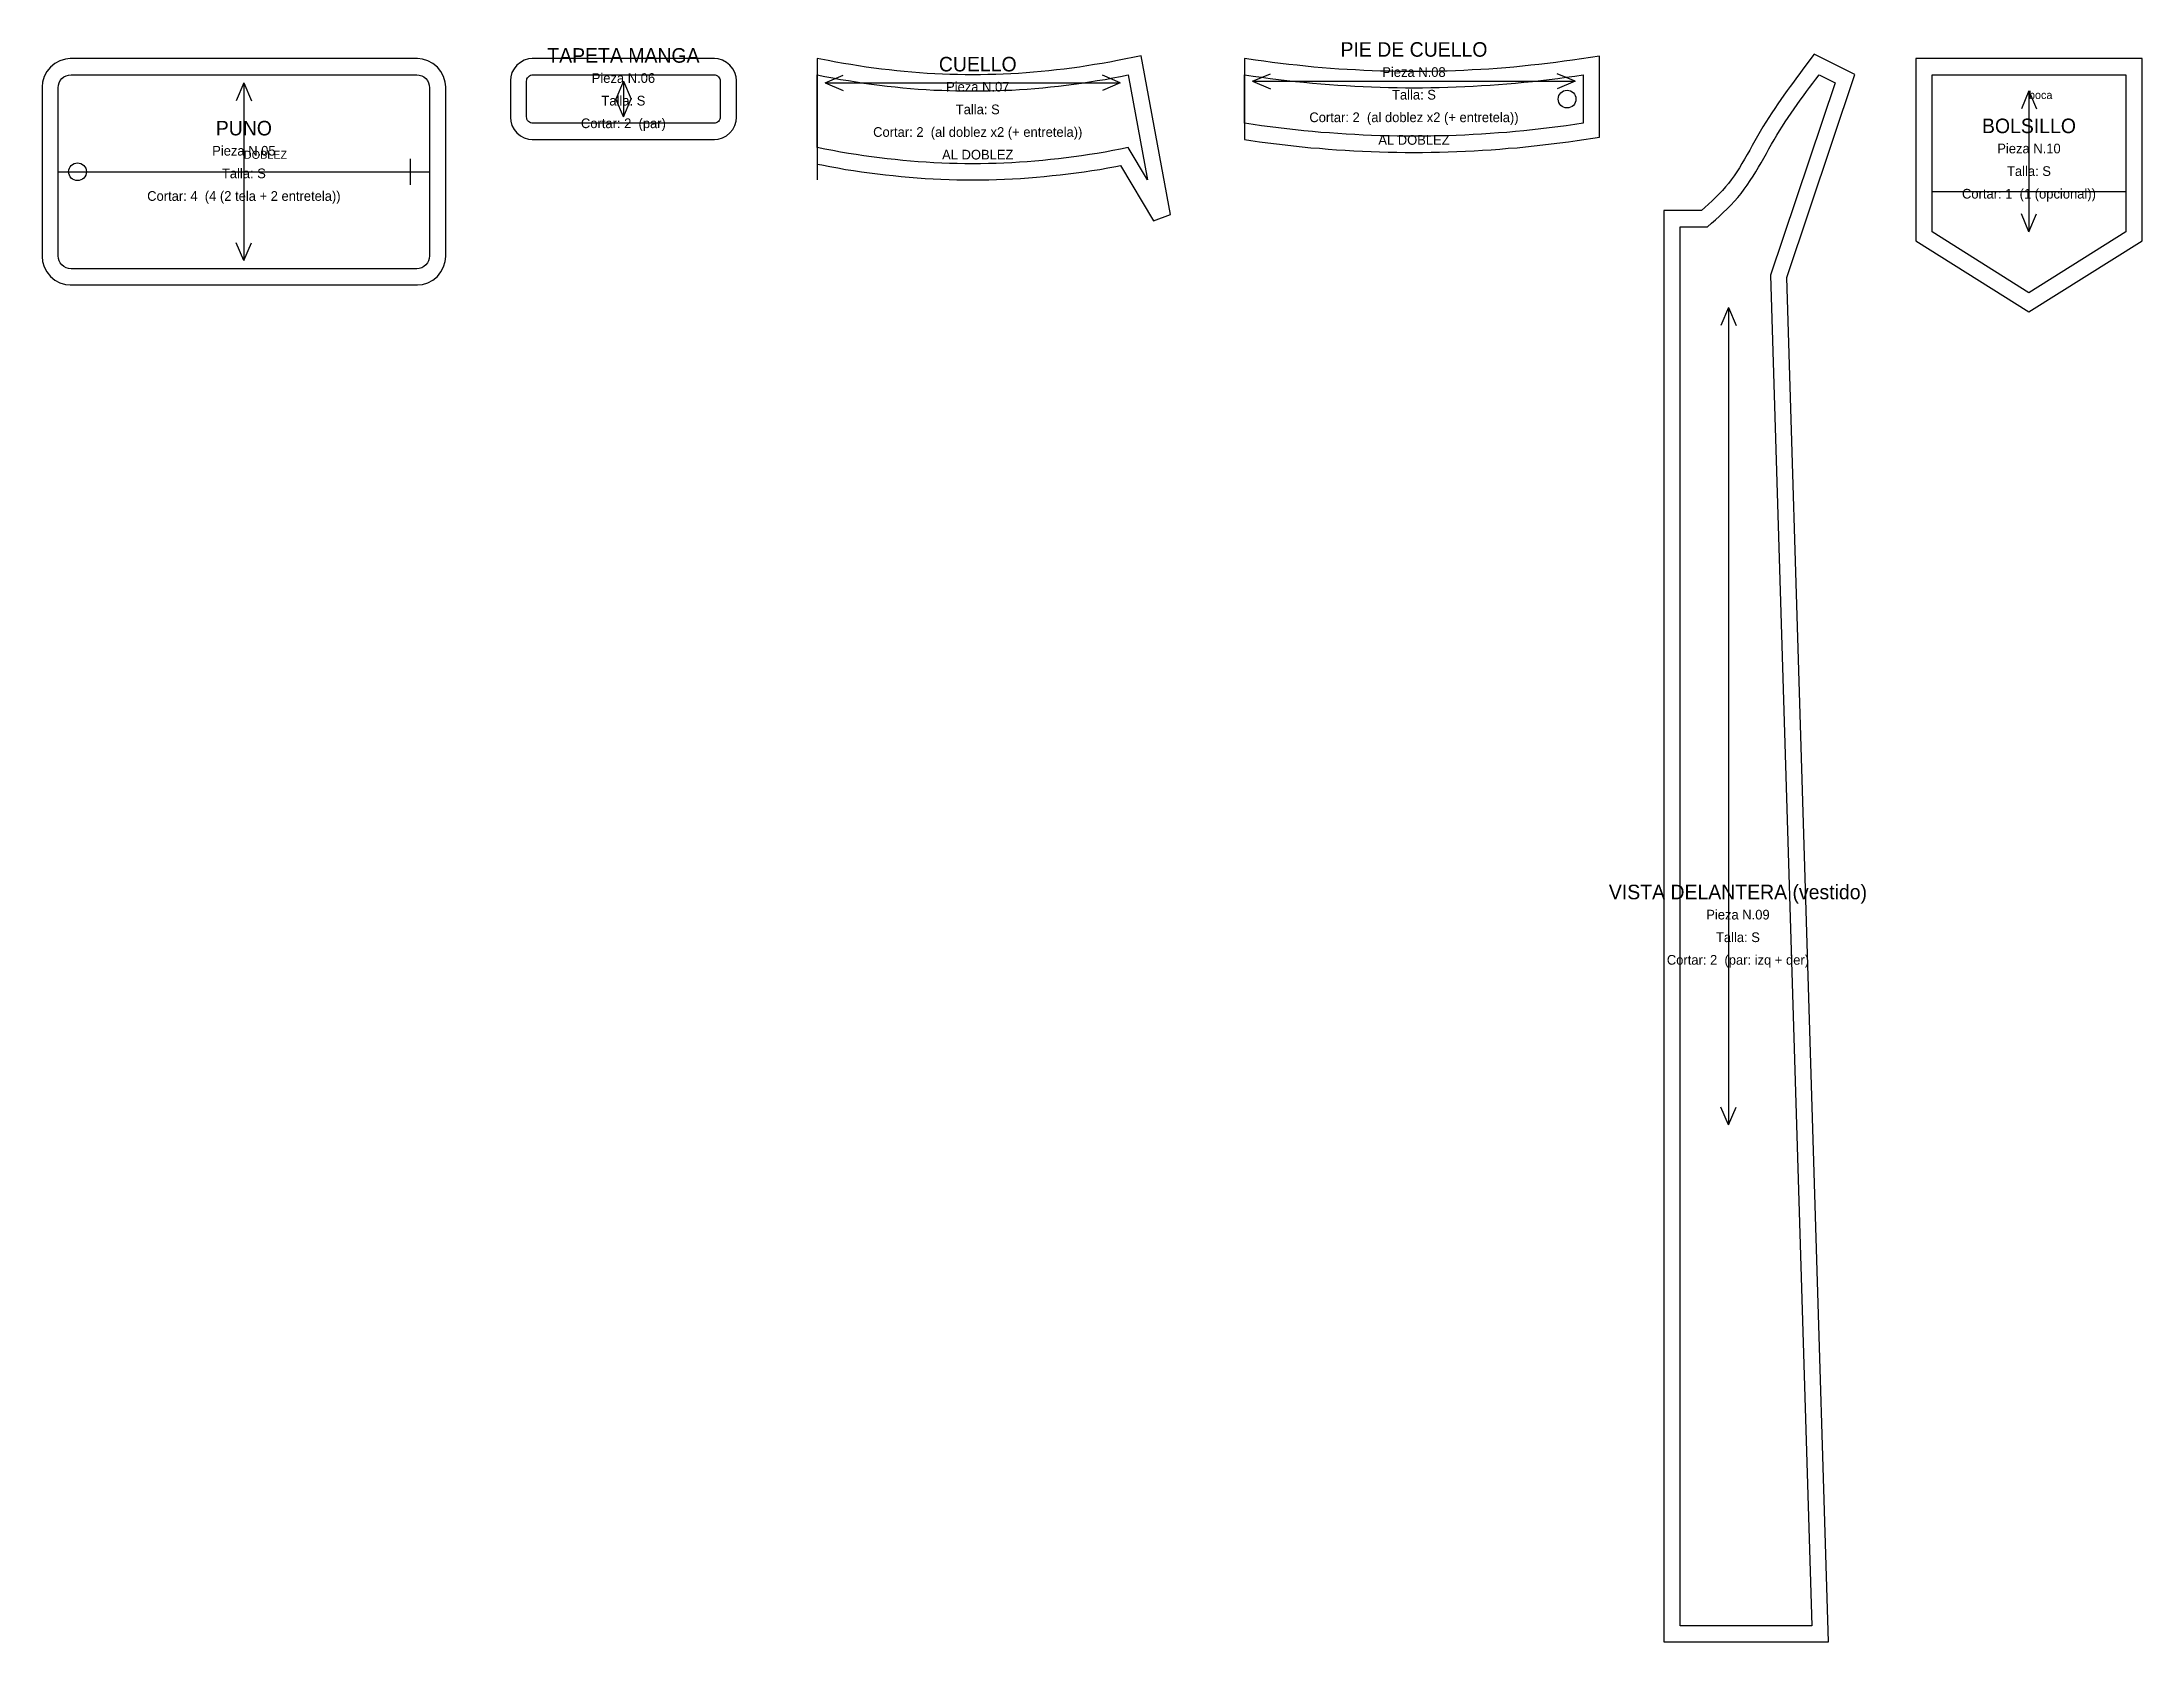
# Model space of a CAD drawing. Header units: centimetres. Extents: x -1 to 144, y -199 to 1.
# Drawn here: x -1 to 129, y -199 to -100 of the extents above; entities that cross this region are included whole.
import ezdxf
from ezdxf.enums import TextEntityAlignment as Align

# ---------------------------------------------------------------- set-up
doc = ezdxf.new("R2010")
doc.units = ezdxf.units.CM
for name, color, linetype in [('BOTONES', 30, 'Continuous'), ('CONSTRUCCION', 8, 'Continuous'), ('CORTE', 1, 'Continuous'), ('COSTURA', 3, 'Continuous'), ('DOBLEZ', 6, 'Continuous'), ('HILO', 2, 'Continuous'), ('OJAL', 200, 'Continuous'), ('REFERENCIAS', 9, 'Continuous'), ('TEXTOS', 7, 'Continuous')]:
    doc.layers.add(name, color=color, linetype=linetype)

msp = doc.modelspace()

# ---------------------------------------------------------------- texts
at = {"layer": 'REFERENCIAS'}
for s, p in [('boca', (122.03, -103.5)), ('DOBLEZ', (11.5, -107.2))]:
    msp.add_text(s, height=0.5, dxfattribs=at).set_placement(p)
at = {"layer": 'TEXTOS'}
for s, height, p in [('PIE DE CUELLO', 0.9, (83.95, -100.43)), ('TAPETA MANGA', 0.9, (35, -100.8)), ('CUELLO', 0.9, (56.94, -101.34)), ('Pieza N.06', 0.6, (35, -102.2)), ('Pieza N.07', 0.6, (56.94, -102.74)), ('Pieza N.08', 0.6, (83.95, -101.83)), ('Talla: S', 0.6, (35, -103.6)), ('Talla: S', 0.6, (56.94, -104.14)), ('Talla: S', 0.6, (83.95, -103.23)), ('PUNO', 0.9, (11.5, -105.3)), ('Cortar: 2  (par)', 0.6, (35, -105)), ('Cortar: 2  (al doblez x2 (+ entretela))', 0.6, (56.94, -105.54)), ('Cortar: 2  (al doblez x2 (+ entretela))', 0.6, (83.95, -104.63)), ('BOLSILLO', 0.9, (122.03, -105.16)), ('Pieza N.05', 0.6, (11.5, -106.7)), ('AL DOBLEZ', 0.6, (83.95, -106.03)), ('Pieza N.10', 0.6, (122.03, -106.56)), ('Talla: S', 0.6, (11.5, -108.1)), ('AL DOBLEZ', 0.6, (56.94, -106.94)), ('Talla: S', 0.6, (122.03, -107.96)), ('Cortar: 4  (4 (2 tela + 2 entretela))', 0.6, (11.5, -109.5)), ('Cortar: 1  (1 (opcional))', 0.6, (122.03, -109.36)), ('VISTA DELANTERA (vestido)', 0.9, (104.01, -152.58)), ('Pieza N.09', 0.6, (104.01, -153.98)), ('Talla: S', 0.6, (104.01, -155.38)), ('Cortar: 2  (par: izq + der)', 0.6, (104.01, -156.78))]:
    msp.add_text(s, height=height, dxfattribs=at).set_placement(p, align=Align.MIDDLE_CENTER)

# ---------------------------------------------------------------- linework, layer by layer
at = {"layer": 'BOTONES'}
for centre in [(93.43, -103.5), (1.2, -108)]:
    msp.add_circle(centre, 0.55, dxfattribs=at)
at = {"layer": 'CONSTRUCCION'}
for p, q in [((0, -108), (23, -108)), ((116.03, -109.22), (128.03, -109.22))]:
    msp.add_line(p, q, dxfattribs=at)
at = {"layer": 'CORTE'}
for points in [[(-1, -113.25), (-0.97, -113.55), (-0.87, -113.89), (-0.7, -114.2), (-0.48, -114.48), (-0.2, -114.7), (0.11, -114.87), (0.45, -114.97), (0.75, -115), (22.25, -115), (22.55, -114.97), (22.89, -114.87), (23.2, -114.7), (23.48, -114.48), (23.7, -114.2), (23.87, -113.89), (23.97, -113.55), (24, -113.25), (24, -102.75), (23.97, -102.45), (23.87, -102.11), (23.7, -101.8), (23.48, -101.52), (23.2, -101.3), (22.89, -101.13), (22.55, -101.03), (22.25, -101), (0.75, -101), (0.45, -101.03), (0.11, -101.13), (-0.2, -101.3), (-0.48, -101.52), (-0.7, -101.8), (-0.87, -102.11), (-0.97, -102.45), (-1, -102.75), (-1, -113.25)], [(28, -104.65), (28.02, -104.87), (28.1, -105.14), (28.23, -105.38), (28.41, -105.59), (28.62, -105.77), (28.86, -105.9), (29.13, -105.98), (29.35, -106), (40.65, -106), (40.87, -105.98), (41.14, -105.9), (41.38, -105.77), (41.59, -105.59), (41.77, -105.38), (41.9, -105.14), (41.98, -104.87), (42, -104.65), (42, -102.35), (41.98, -102.13), (41.9, -101.86), (41.77, -101.62), (41.59, -101.41), (41.38, -101.23), (41.14, -101.1), (40.87, -101.02), (40.65, -101), (29.35, -101), (29.13, -101.02), (28.86, -101.1), (28.62, -101.23), (28.41, -101.41), (28.23, -101.62), (28.1, -101.86), (28.02, -102.13), (28, -102.35), (28, -104.65)], [(47.78, -107.67), (48.27, -107.76), (48.76, -107.85), (49.25, -107.93), (49.75, -108), (50.24, -108.07), (50.73, -108.13), (51.22, -108.19), (51.71, -108.24), (52.2, -108.29), (52.7, -108.34), (53.19, -108.37), (53.68, -108.41), (54.17, -108.44), (54.66, -108.46), (55.16, -108.48), (55.65, -108.49), (56.14, -108.5), (56.63, -108.5), (57.12, -108.5), (57.62, -108.49), (58.11, -108.48), (58.6, -108.46), (59.09, -108.44), (59.58, -108.41), (60.08, -108.37), (60.57, -108.34), (61.06, -108.29), (61.55, -108.24), (62.04, -108.19), (62.53, -108.13), (63.03, -108.07), (63.52, -108), (64.01, -107.93), (64.5, -107.85), (64.99, -107.76), (65.48, -107.67), (65.77, -107.62), (67.82, -111.04), (68.88, -110.64), (67.06, -100.82), (65.59, -101.12), (65.12, -101.21), (64.65, -101.29), (64.17, -101.37), (63.7, -101.45), (63.23, -101.52), (62.76, -101.59), (62.29, -101.65), (61.82, -101.7), (61.34, -101.76), (60.87, -101.8), (60.4, -101.84), (59.93, -101.88), (59.46, -101.91), (58.99, -101.94), (58.52, -101.96), (58.05, -101.98), (57.57, -101.99), (57.1, -102), (56.63, -102), (56.16, -102), (55.69, -101.99), (55.22, -101.98), (54.75, -101.96), (54.28, -101.94), (53.8, -101.91), (53.33, -101.88), (52.86, -101.84), (52.39, -101.8), (51.92, -101.76), (51.45, -101.7), (50.98, -101.65), (50.5, -101.59), (50.03, -101.52), (49.56, -101.45), (49.09, -101.37), (48.62, -101.29), (48.15, -101.21), (47.68, -101.12), (47, -100.98), (47, -107.52), (47.29, -107.58), (47.78, -107.67)], [(74.38, -106.14), (74.91, -106.21), (75.44, -106.28), (75.97, -106.34), (76.5, -106.4), (77.03, -106.46), (77.57, -106.51), (78.1, -106.55), (78.63, -106.6), (79.16, -106.64), (79.69, -106.67), (80.22, -106.7), (80.76, -106.73), (81.29, -106.75), (81.82, -106.77), (82.35, -106.78), (82.88, -106.79), (83.41, -106.8), (83.95, -106.8), (84.48, -106.8), (85.01, -106.79), (85.54, -106.78), (86.07, -106.77), (86.6, -106.75), (87.14, -106.73), (87.67, -106.7), (88.2, -106.67), (88.73, -106.64), (89.26, -106.6), (89.79, -106.55), (90.33, -106.51), (90.86, -106.46), (91.39, -106.4), (91.92, -106.34), (92.45, -106.28), (92.98, -106.21), (93.52, -106.14), (94.05, -106.07), (95.43, -105.86), (95.43, -100.84), (93.76, -101.09), (93.24, -101.16), (92.73, -101.23), (92.21, -101.3), (91.69, -101.36), (91.18, -101.41), (90.66, -101.47), (90.14, -101.52), (89.63, -101.56), (89.11, -101.6), (88.59, -101.64), (88.08, -101.67), (87.56, -101.7), (87.04, -101.73), (86.53, -101.75), (86.01, -101.77), (85.5, -101.78), (84.98, -101.79), (84.46, -101.8), (83.95, -101.8), (83.43, -101.8), (82.91, -101.79), (82.4, -101.78), (81.88, -101.77), (81.36, -101.75), (80.85, -101.73), (80.33, -101.7), (79.81, -101.67), (79.3, -101.64), (78.78, -101.6), (78.26, -101.56), (77.75, -101.52), (77.23, -101.47), (76.71, -101.41), (76.2, -101.36), (75.68, -101.3), (75.17, -101.23), (74.65, -101.16), (74.13, -101.09), (73.46, -100.99), (73.46, -106.01), (73.84, -106.07), (74.38, -106.14)], [(99.43, -199), (109.61, -199), (107.03, -114.55), (111.25, -101.99), (108.73, -100.73), (108.03, -101.66), (107.84, -101.92), (107.64, -102.19), (107.45, -102.45), (107.25, -102.72), (107.06, -102.98), (106.86, -103.25), (106.67, -103.53), (106.48, -103.8), (106.29, -104.08), (106.11, -104.36), (105.92, -104.64), (105.74, -104.93), (105.56, -105.22), (105.39, -105.51), (105.22, -105.8), (105.06, -106.09), (104.9, -106.38), (104.74, -106.66), (104.58, -106.94), (104.42, -107.22), (104.26, -107.49), (104.1, -107.75), (103.94, -108), (103.77, -108.25), (103.6, -108.49), (103.42, -108.72), (103.24, -108.94), (103.05, -109.16), (102.85, -109.37), (102.63, -109.59), (102.41, -109.8), (102.19, -110.01), (101.95, -110.22), (101.75, -110.4), (99.43, -110.4), (99.43, -199)], [(115.03, -112.27), (122.03, -116.68), (129.03, -112.27), (129.03, -101), (115.03, -101), (115.03, -112.27)]]:
    msp.add_lwpolyline(points, close=True, dxfattribs=at)
at = {"layer": 'COSTURA'}
for points in [[(0, -102.8), (0.02, -102.64), (0.06, -102.49), (0.13, -102.36), (0.23, -102.23), (0.36, -102.13), (0.49, -102.06), (0.64, -102.02), (0.8, -102), (22.2, -102), (22.36, -102.02), (22.51, -102.06), (22.64, -102.13), (22.77, -102.23), (22.87, -102.36), (22.94, -102.49), (22.98, -102.64), (23, -102.8), (23, -113.2), (22.98, -113.36), (22.94, -113.51), (22.87, -113.64), (22.77, -113.77), (22.64, -113.87), (22.51, -113.94), (22.36, -113.98), (22.2, -114), (0.8, -114), (0.64, -113.98), (0.49, -113.94), (0.36, -113.87), (0.23, -113.77), (0.13, -113.64), (0.06, -113.51), (0.02, -113.36), (0, -113.2)], [(29, -102.4), (29.01, -102.32), (29.03, -102.25), (29.07, -102.18), (29.12, -102.12), (29.18, -102.07), (29.25, -102.03), (29.32, -102.01), (29.4, -102), (40.6, -102), (40.68, -102.01), (40.75, -102.03), (40.82, -102.07), (40.88, -102.12), (40.93, -102.18), (40.97, -102.25), (40.99, -102.32), (41, -102.4), (41, -104.6), (40.99, -104.68), (40.97, -104.75), (40.93, -104.82), (40.88, -104.88), (40.82, -104.93), (40.75, -104.97), (40.68, -104.99), (40.6, -105), (29.4, -105), (29.32, -104.99), (29.25, -104.97), (29.18, -104.93), (29.12, -104.88), (29.07, -104.82), (29.03, -104.75), (29.01, -104.68), (29, -104.6)], [(47, -102), (47.48, -102.1), (47.96, -102.19), (48.44, -102.28), (48.93, -102.36), (49.41, -102.44), (49.89, -102.51), (50.37, -102.58), (50.85, -102.64), (51.33, -102.7), (51.82, -102.75), (52.3, -102.8), (52.78, -102.84), (53.26, -102.88), (53.74, -102.91), (54.22, -102.94), (54.71, -102.96), (55.19, -102.98), (55.67, -102.99), (56.15, -103), (56.63, -103), (57.11, -103), (57.6, -102.99), (58.08, -102.98), (58.56, -102.96), (59.04, -102.94), (59.52, -102.91), (60, -102.88), (60.48, -102.84), (60.97, -102.8), (61.45, -102.75), (61.93, -102.7), (62.41, -102.64), (62.89, -102.58), (63.37, -102.51), (63.86, -102.44), (64.34, -102.36), (64.82, -102.28), (65.3, -102.19), (65.78, -102.1), (66.26, -102), (67.46, -108.5), (66.26, -106.5), (65.78, -106.6), (65.3, -106.69), (64.82, -106.78), (64.34, -106.86), (63.86, -106.94), (63.37, -107.01), (62.89, -107.08), (62.41, -107.14), (61.93, -107.2), (61.45, -107.25), (60.97, -107.3), (60.48, -107.34), (60, -107.38), (59.52, -107.41), (59.04, -107.44), (58.56, -107.46), (58.08, -107.48), (57.6, -107.49), (57.11, -107.5), (56.63, -107.5), (56.15, -107.5), (55.67, -107.49), (55.19, -107.48), (54.71, -107.46), (54.22, -107.44), (53.74, -107.41), (53.26, -107.38), (52.78, -107.34), (52.3, -107.3), (51.82, -107.25), (51.33, -107.2), (50.85, -107.14), (50.37, -107.08), (49.89, -107.01), (49.41, -106.94), (48.93, -106.86), (48.44, -106.78), (47.96, -106.69), (47.48, -106.6), (47, -106.5)], [(73.46, -102), (73.99, -102.08), (74.51, -102.15), (75.04, -102.22), (75.56, -102.29), (76.08, -102.35), (76.61, -102.41), (77.13, -102.46), (77.66, -102.51), (78.18, -102.56), (78.71, -102.6), (79.23, -102.64), (79.75, -102.67), (80.28, -102.7), (80.8, -102.73), (81.33, -102.75), (81.85, -102.77), (82.37, -102.78), (82.9, -102.79), (83.42, -102.8), (83.95, -102.8), (84.47, -102.8), (84.99, -102.79), (85.52, -102.78), (86.04, -102.77), (86.57, -102.75), (87.09, -102.73), (87.61, -102.7), (88.14, -102.67), (88.66, -102.64), (89.19, -102.6), (89.71, -102.56), (90.24, -102.51), (90.76, -102.46), (91.28, -102.41), (91.81, -102.35), (92.33, -102.29), (92.86, -102.22), (93.38, -102.15), (93.9, -102.08), (94.43, -102), (94.43, -105), (93.9, -105.08), (93.38, -105.15), (92.86, -105.22), (92.33, -105.29), (91.81, -105.35), (91.28, -105.41), (90.76, -105.46), (90.24, -105.51), (89.71, -105.56), (89.19, -105.6), (88.66, -105.64), (88.14, -105.67), (87.61, -105.7), (87.09, -105.73), (86.57, -105.75), (86.04, -105.77), (85.52, -105.78), (84.99, -105.79), (84.47, -105.8), (83.95, -105.8), (83.42, -105.8), (82.9, -105.79), (82.37, -105.78), (81.85, -105.77), (81.33, -105.75), (80.8, -105.73), (80.28, -105.7), (79.75, -105.67), (79.23, -105.64), (78.71, -105.6), (78.18, -105.56), (77.66, -105.51), (77.13, -105.46), (76.61, -105.41), (76.08, -105.35), (75.56, -105.29), (75.04, -105.22), (74.51, -105.15), (73.99, -105.08), (73.46, -105)], [(100.43, -111.4), (102.13, -111.4), (102.37, -111.18), (102.62, -110.97), (102.86, -110.75), (103.1, -110.52), (103.34, -110.3), (103.56, -110.07), (103.79, -109.83), (104, -109.59), (104.21, -109.34), (104.4, -109.08), (104.59, -108.82), (104.77, -108.55), (104.95, -108.28), (105.12, -108), (105.28, -107.72), (105.45, -107.44), (105.61, -107.16), (105.77, -106.87), (105.93, -106.58), (106.09, -106.3), (106.25, -106.02), (106.42, -105.73), (106.59, -105.46), (106.77, -105.18), (106.94, -104.91), (107.12, -104.64), (107.31, -104.37), (107.49, -104.1), (107.68, -103.83), (107.87, -103.57), (108.06, -103.3), (108.25, -103.04), (108.44, -102.78), (108.64, -102.52), (108.83, -102.26), (109.03, -102), (110.03, -102.5), (106.03, -114.4), (108.58, -198), (100.43, -198)], [(116.03, -102), (128.03, -102), (128.03, -111.72), (122.03, -115.5), (116.03, -111.72)]]:
    msp.add_lwpolyline(points, close=True, dxfattribs=at)
at = {"layer": 'DOBLEZ'}
for p, q in [((47, -102), (47, -108.5)), ((73.46, -102), (73.46, -105.8))]:
    msp.add_line(p, q, dxfattribs=at)
at = {"layer": 'HILO'}
for p, q in [((11.5, -102.5), (11.03, -103.61)), ((11.5, -102.5), (11.5, -113.5)), ((11.5, -102.5), (11.97, -103.61)), ((35, -102.4), (34.53, -103.51)), ((35, -102.4), (35, -104.6)), ((35, -102.4), (35.47, -103.51)), ((47.5, -102.5), (48.61, -102.03)), ((47.5, -102.5), (65.76, -102.5)), ((47.5, -102.5), (48.61, -102.97)), ((65.76, -102.5), (64.66, -102.03)), ((65.76, -102.5), (64.66, -102.97)), ((73.96, -102.4), (75.07, -101.93)), ((73.96, -102.4), (93.93, -102.4)), ((73.96, -102.4), (75.07, -102.87)), ((93.93, -102.4), (92.82, -101.93)), ((93.93, -102.4), (92.82, -102.87)), ((35, -104.6), (34.53, -103.49)), ((35, -104.6), (35.47, -103.49)), ((122.03, -103), (121.56, -104.11)), ((122.03, -103), (122.03, -111.72)), ((122.03, -103), (122.5, -104.11)), ((122.03, -111.72), (121.56, -110.61)), ((122.03, -111.72), (122.5, -110.61)), ((11.5, -113.5), (11.03, -112.39)), ((11.5, -113.5), (11.97, -112.39)), ((103.43, -116.4), (102.96, -117.51)), ((103.43, -116.4), (103.43, -167)), ((103.43, -116.4), (103.9, -117.51)), ((103.43, -167), (102.96, -165.89)), ((103.43, -167), (103.9, -165.89))]:
    msp.add_line(p, q, dxfattribs=at)
at = {"layer": 'OJAL'}
msp.add_line((21.8, -107.2), (21.8, -108.8), dxfattribs=at)

msp.set_redraw_order([(e.dxf.handle, doc.entitydb.next_handle()) for e in msp.query("TEXT MTEXT ATTDEF DIMENSION ARC_DIMENSION")])  # texts and dimensions are drawn at this point

doc.saveas('drawing.dxf')
